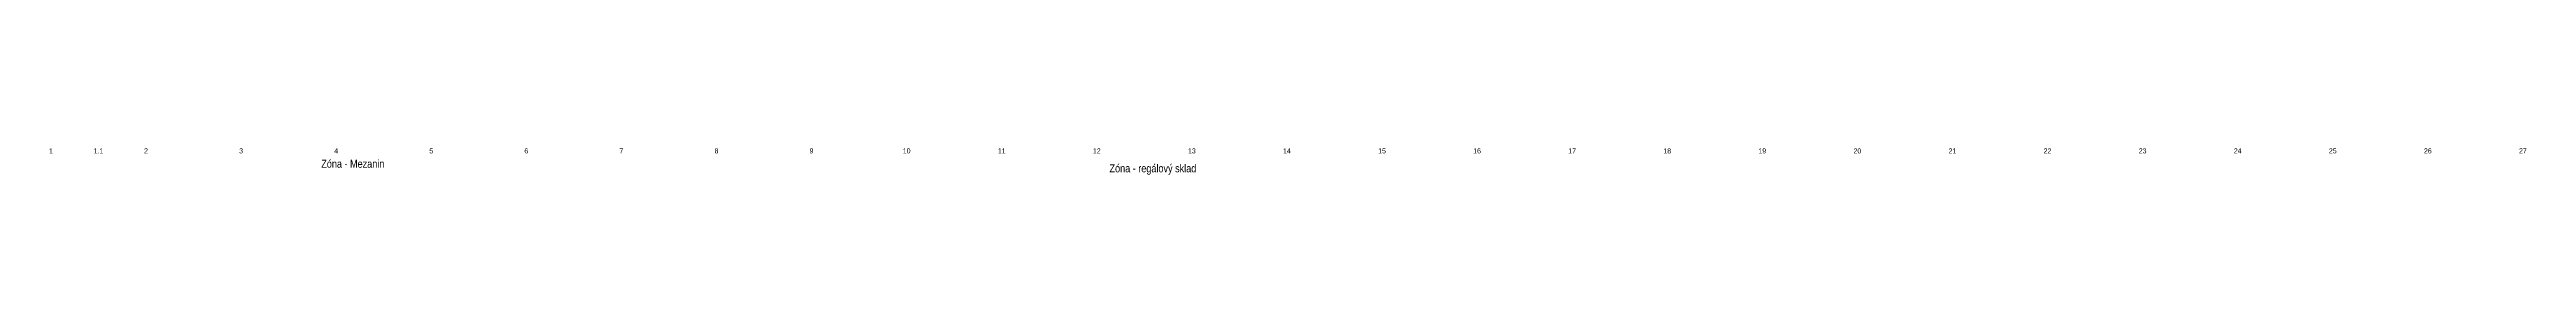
# Model space of a CAD drawing. Header units: millimetres. Extents: x 325046 to 1268204, y 1875583 to 2761998.
# Drawn here: x 705901 to 1018524, y 2377186 to 2380507 of the extents above; entities that cross this region are included whole.
import ezdxf
from ezdxf.enums import TextEntityAlignment as Align

# ---------------------------------------------------------------- set-up
doc = ezdxf.new("R2010")
doc.units = ezdxf.units.MM
doc.header["$LTSCALE"] = 100
doc.linetypes.add('DIVIDE', pattern=[31.75, 12.7, -6.35, 0, -6.35, 0, -6.35])
doc.layers.add('Popis OS', color=7, linetype='Continuous', true_color=0xbd0a5d)
doc.layers.add('TECH - Zóny', color=7, linetype='DIVIDE', lineweight=15, true_color=0x33843e)
doc.styles.add('ARIAL NARROW', font='ARIALN.TTF')
doc.styles.add('ARIL-TENKÝ', font='arial.ttf')

msp = doc.modelspace()

# ---------------------------------------------------------------- texts
at = {"layer": 'Popis OS', "linetype": 'ByBlock', "style": 'ARIL-TENKÝ'}
for s, p in [('1', (706078.7, 2380183.1)), ('1.1', (712078.7, 2380183.1)), ('2', (718078.7, 2380183.1)), ('3', (730078.7, 2380183.1)), ('4', (742078.7, 2380183.1)), ('5', (754078.7, 2380183.1)), ('6', (766078.7, 2380183.1)), ('7', (778078.7, 2380183.1)), ('8', (790078.7, 2380183.1)), ('9', (802078.7, 2380183.1)), ('10', (814078.7, 2380183.1)), ('11', (826078.7, 2380183.1)), ('12', (838078.7, 2380183.1)), ('13', (850078.7, 2380183.1)), ('14', (862078.7, 2380183.1)), ('15', (874078.7, 2380183.1)), ('16', (886078.7, 2380183.1)), ('17', (898078.7, 2380183.1)), ('18', (910078.7, 2380183.1)), ('19', (922078.7, 2380183.1)), ('20', (934078.7, 2380183.1)), ('21', (946078.7, 2380183.1)), ('22', (958078.7, 2380183.1)), ('23', (970078.7, 2380183.1)), ('24', (982078.7, 2380183.1)), ('25', (994078.7, 2380183.1)), ('26', (1006078.7, 2380183.1)), ('27', (1018078.7, 2380183.1))]:
    msp.add_text(s, height=630, dxfattribs=at).set_placement(p, align=Align.MIDDLE_CENTER)
at = {"layer": 'TECH - Zóny', "style": 'ARIAL NARROW'}
msp.add_text('Zóna - regálový sklad ', height=1000, dxfattribs=at).set_placement((839687, 2377487.8))
at = {"layer": 'TECH - Zóny', "insert": (744177.5, 2378556.1), "char_height": 1000, "width": 16269.615, "attachment_point": 5, "style": 'ARIAL NARROW'}
msp.add_mtext('Zóna - Mezanin ', dxfattribs=at)

doc.saveas('drawing.dxf')
